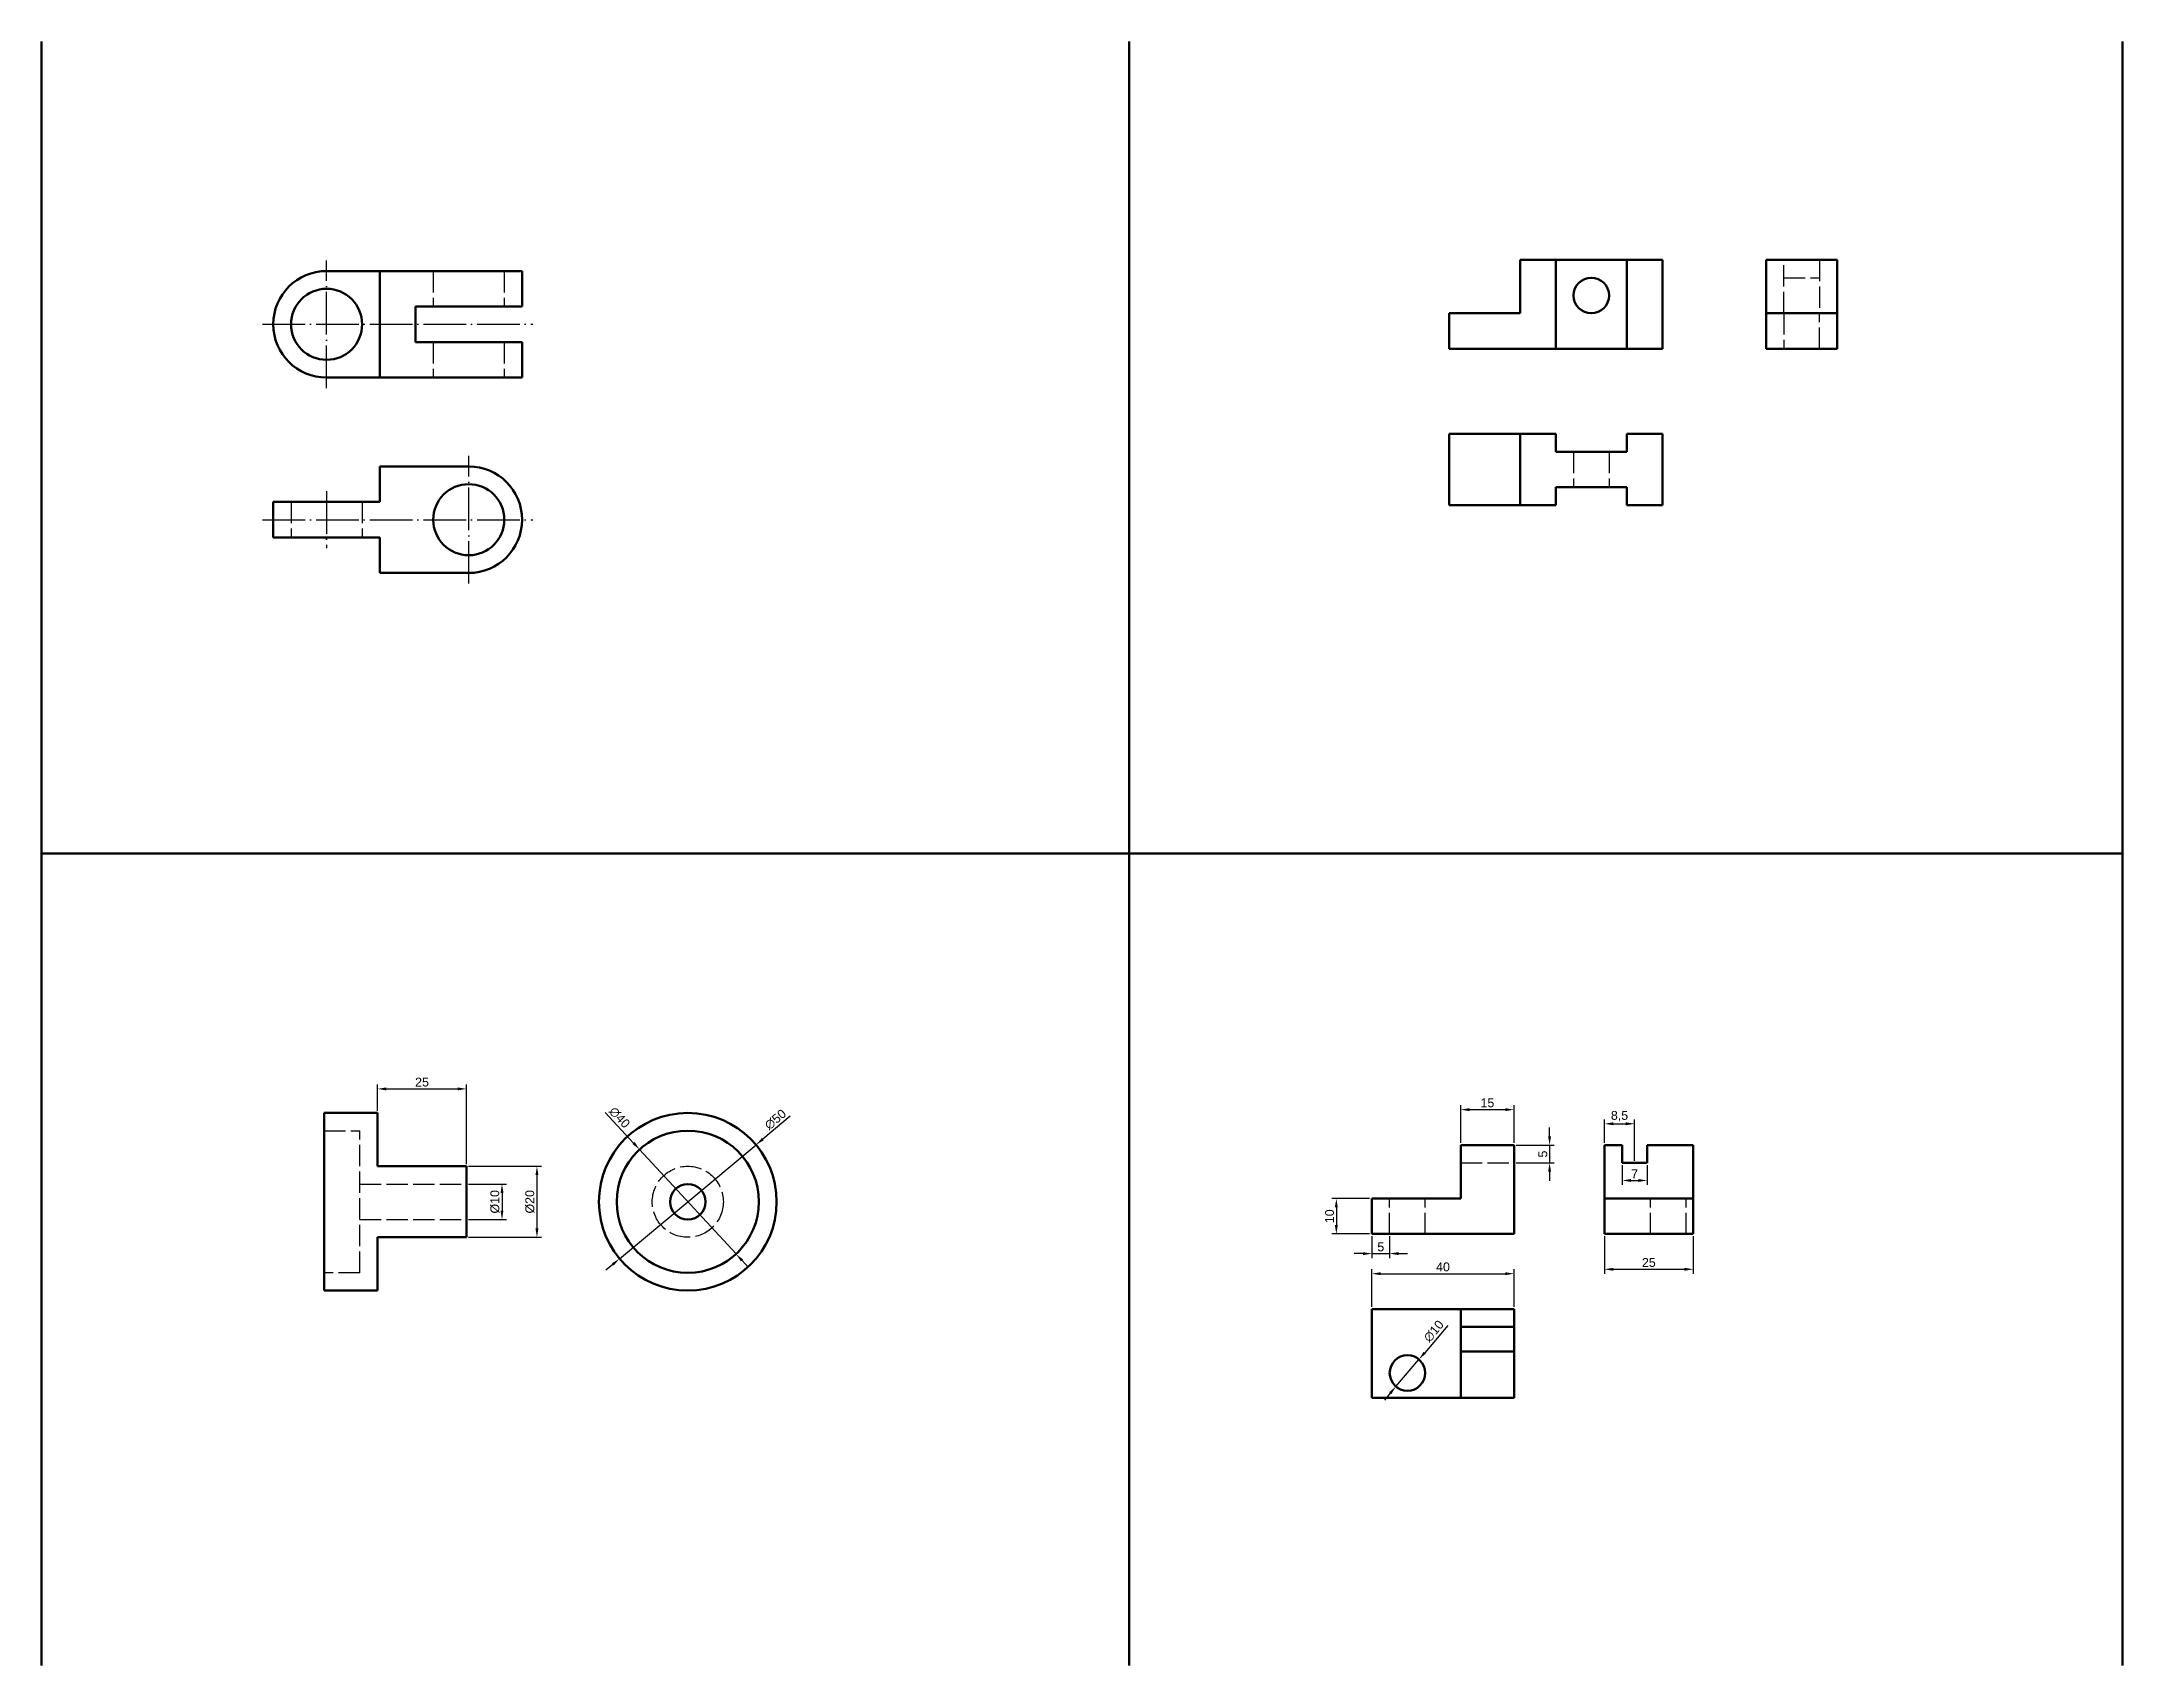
# Model space of a CAD drawing. Header units: millimetres. Extents: x 1201 to 5181, y 1355 to 2078.
# Drawn here: x 4412 to 4997, y 1621 to 2078 of the extents above; entities that cross this region are included whole.
import ezdxf

# ---------------------------------------------------------------- set-up
doc = ezdxf.new("R2010")
doc.units = ezdxf.units.MM
doc.header["$LTSCALE"] = 0.5
doc.linetypes.add('ACAD_ISO02W100', pattern=[15, 12, -3])
doc.linetypes.add('ACAD_ISO04W100', pattern=[30, 24, -3, 0, -3])
for name, color, linetype, lineweight in [('Cota', 140, 'Continuous', 25), ('Linha de Centro', 10, 'ACAD_ISO04W100', 25), ('Não Visível', 50, 'ACAD_ISO02W100', 25), ('Visível', 7, 'Continuous', 50)]:
    doc.layers.add(name, color=color, linetype=linetype, lineweight=lineweight)
doc.styles.get("Standard").update_dxf_attribs({"font": 'arial.ttf'})
doc.dimstyles.new('ISO-25', dxfattribs={"dimtxt": 2.5, "dimasz": 2.5, "dimexe": 1.25, "dimexo": 0.625, "dimtad": 1, "dimtxsty": 'Standard', "dimcen": 2.5, "dimadec": 0, "dimazin": 0, "dimtfac": 1, "dimtmove": 0, "dimatfit": 3, "dimfxl": 1, "dimarcsym": 0})

msp = doc.modelspace()

# ---------------------------------------------------------------- blocks, each defined once
blk = doc.blocks.new('*D67')
at = {"layer": 'Cota', "color": 0, "lineweight": -2, "transparency": 16777216}
for p, q in [((4506.25, 1776.72), (4506.25, 1784.11)), ((4508.75, 1782.86), (4528.75, 1782.86)), ((4531.25, 1761.72), (4531.25, 1784.11))]:
    blk.add_line(p, q, dxfattribs=at)
at = {"layer": 'Cota', "color": 0, "transparency": 16777216}
for points in [[(4508.75, 1783.28), (4508.75, 1782.44), (4506.25, 1782.86)], [(4528.75, 1783.28), (4528.75, 1782.44), (4531.25, 1782.86)]]:
    blk.add_solid(points, dxfattribs=at)
at = {"layer": 'Defpoints', "color": 0, "transparency": 16777216}
for p in [(4531.25, 1782.86), (4506.25, 1776.09), (4531.25, 1761.09)]:
    blk.add_point(p, dxfattribs=at)
at = {"layer": 'Cota', "color": 0, "transparency": 16777216, "insert": (4518.75, 1784.76), "char_height": 2.5, "attachment_point": 5}
blk.add_mtext('25', dxfattribs=at)
blk = doc.blocks.new('*D68')
at = {"layer": 'Cota', "color": 0, "lineweight": -2, "transparency": 16777216}
for p, q in [((4622.34, 1775.16), (4614.63, 1768.72)), ((4574.34, 1735.07), (4612.71, 1767.12)), ((4572.42, 1733.46), (4570.5, 1731.86))]:
    blk.add_line(p, q, dxfattribs=at)
at = {"layer": 'Cota', "color": 0, "transparency": 16777216}
for points in [[(4614.36, 1769.04), (4614.9, 1768.4), (4612.71, 1767.12)], [(4572.15, 1733.78), (4572.68, 1733.14), (4574.34, 1735.07)]]:
    blk.add_solid(points, dxfattribs=at)
at = {"layer": 'Defpoints', "color": 0, "transparency": 16777216}
for p in [(4612.71, 1767.12), (4574.34, 1735.07)]:
    blk.add_point(p, dxfattribs=at)
at = {"layer": 'Cota', "color": 0, "transparency": 16777216, "insert": (4618.18, 1774.25), "char_height": 2.5, "attachment_point": 5, "rotation": 39.86859}
blk.add_mtext('∅50', dxfattribs=at)
blk = doc.blocks.new('*D69')
at = {"layer": 'Cota', "color": 0, "lineweight": -2, "transparency": 16777216}
for p, q in [((4570.31, 1776.25), (4578.26, 1767.63)), ((4607.09, 1736.39), (4579.96, 1765.79)), ((4608.78, 1734.56), (4610.48, 1732.72))]:
    blk.add_line(p, q, dxfattribs=at)
at = {"layer": 'Cota', "color": 0, "transparency": 16777216}
for points in [[(4578.57, 1767.91), (4577.96, 1767.34), (4579.96, 1765.79)], [(4609.09, 1734.84), (4608.48, 1734.27), (4607.09, 1736.39)]]:
    blk.add_solid(points, dxfattribs=at)
at = {"layer": 'Defpoints', "color": 0, "transparency": 16777216}
for p in [(4579.96, 1765.79), (4607.09, 1736.39)]:
    blk.add_point(p, dxfattribs=at)
at = {"layer": 'Cota', "color": 0, "transparency": 16777216, "insert": (4574.32, 1774.81), "char_height": 2.5, "attachment_point": 5, "rotation": 312.69908}
blk.add_mtext('∅40', dxfattribs=at)
blk = doc.blocks.new('*D70')
at = {"layer": 'Cota', "color": 0, "lineweight": -2, "transparency": 16777216}
for p, q in [((4531.87, 1761.09), (4552.33, 1761.09)), ((4551.08, 1758.59), (4551.08, 1743.59)), ((4531.87, 1741.09), (4552.33, 1741.09))]:
    blk.add_line(p, q, dxfattribs=at)
at = {"layer": 'Cota', "color": 0, "transparency": 16777216}
for points in [[(4550.66, 1758.59), (4551.5, 1758.59), (4551.08, 1761.09)], [(4550.66, 1743.59), (4551.5, 1743.59), (4551.08, 1741.09)]]:
    blk.add_solid(points, dxfattribs=at)
at = {"layer": 'Defpoints', "color": 0, "transparency": 16777216}
for p in [(4531.25, 1761.09), (4531.25, 1741.09), (4551.08, 1741.09)]:
    blk.add_point(p, dxfattribs=at)
at = {"layer": 'Cota', "color": 0, "transparency": 16777216, "insert": (4549.11, 1751.09), "char_height": 2.5, "attachment_point": 5, "rotation": 90}
blk.add_mtext('%%C20', dxfattribs=at)
blk = doc.blocks.new('*D71')
at = {"layer": 'Cota', "color": 0, "lineweight": -2, "transparency": 16777216}
for p, q in [((4531.87, 1756.09), (4542.5, 1756.09)), ((4541.25, 1753.59), (4541.25, 1748.59)), ((4531.87, 1746.09), (4542.5, 1746.09))]:
    blk.add_line(p, q, dxfattribs=at)
at = {"layer": 'Cota', "color": 0, "transparency": 16777216}
for points in [[(4540.83, 1753.59), (4541.66, 1753.59), (4541.25, 1756.09)], [(4540.83, 1748.59), (4541.66, 1748.59), (4541.25, 1746.09)]]:
    blk.add_solid(points, dxfattribs=at)
at = {"layer": 'Defpoints', "color": 0, "transparency": 16777216}
for p in [(4531.25, 1756.09), (4531.25, 1746.09), (4541.25, 1746.09)]:
    blk.add_point(p, dxfattribs=at)
at = {"layer": 'Cota', "color": 0, "transparency": 16777216, "insert": (4539.27, 1751.09), "char_height": 2.5, "attachment_point": 5, "rotation": 90}
blk.add_mtext('%%C10', dxfattribs=at)
blk = doc.blocks.new('*D72')
at = {"layer": 'Cota', "color": 0, "lineweight": -2, "transparency": 16777216}
for p, q in [((4810.98, 1767.65), (4810.98, 1778.27)), ((4813.48, 1777.02), (4823.48, 1777.02)), ((4825.98, 1767.65), (4825.98, 1778.27))]:
    blk.add_line(p, q, dxfattribs=at)
at = {"layer": 'Cota', "color": 0, "transparency": 16777216}
for points in [[(4813.48, 1777.44), (4813.48, 1776.6), (4810.98, 1777.02)], [(4823.48, 1777.44), (4823.48, 1776.6), (4825.98, 1777.02)]]:
    blk.add_solid(points, dxfattribs=at)
at = {"layer": 'Defpoints', "color": 0, "transparency": 16777216}
for p in [(4825.98, 1777.02), (4810.98, 1767.02), (4825.98, 1767.02)]:
    blk.add_point(p, dxfattribs=at)
at = {"layer": 'Cota', "color": 0, "transparency": 16777216, "insert": (4818.48, 1778.92), "char_height": 2.5, "attachment_point": 5}
blk.add_mtext('15', dxfattribs=at)
blk = doc.blocks.new('*D73')
at = {"layer": 'Cota', "color": 0, "lineweight": -2, "transparency": 16777216}
for p, q in [((4785.35, 1752.02), (4774.73, 1752.02)), ((4775.98, 1749.52), (4775.98, 1744.52)), ((4785.35, 1742.02), (4774.73, 1742.02))]:
    blk.add_line(p, q, dxfattribs=at)
at = {"layer": 'Cota', "color": 0, "transparency": 16777216}
for points in [[(4775.56, 1749.52), (4776.39, 1749.52), (4775.98, 1752.02)], [(4775.56, 1744.52), (4776.39, 1744.52), (4775.98, 1742.02)]]:
    blk.add_solid(points, dxfattribs=at)
at = {"layer": 'Defpoints', "color": 0, "transparency": 16777216}
for p in [(4785.98, 1752.02), (4775.98, 1742.02), (4785.98, 1742.02)]:
    blk.add_point(p, dxfattribs=at)
at = {"layer": 'Cota', "color": 0, "transparency": 16777216, "insert": (4774.08, 1747.02), "char_height": 2.5, "attachment_point": 5, "rotation": 90}
blk.add_mtext('10', dxfattribs=at)
blk = doc.blocks.new('*D74')
at = {"layer": 'Cota', "color": 0, "lineweight": -2, "transparency": 16777216}
for p, q in [((4856.4, 1761.4), (4856.4, 1755.84)), ((4858.9, 1757.09), (4860.9, 1757.09)), ((4863.4, 1761.4), (4863.4, 1755.84))]:
    blk.add_line(p, q, dxfattribs=at)
at = {"layer": 'Cota', "color": 0, "transparency": 16777216}
for points in [[(4858.9, 1757.51), (4858.9, 1756.67), (4856.4, 1757.09)], [(4860.9, 1757.51), (4860.9, 1756.67), (4863.4, 1757.09)]]:
    blk.add_solid(points, dxfattribs=at)
at = {"layer": 'Defpoints', "color": 0, "transparency": 16777216}
for p in [(4856.4, 1762.02), (4863.4, 1762.02), (4863.4, 1757.09)]:
    blk.add_point(p, dxfattribs=at)
at = {"layer": 'Cota', "color": 0, "transparency": 16777216, "insert": (4859.9, 1758.97), "char_height": 2.5, "attachment_point": 5}
blk.add_mtext('7', dxfattribs=at)
blk = doc.blocks.new('*D75')
at = {"layer": 'Cota', "color": 0, "lineweight": -2, "transparency": 16777216}
for p, q in [((4851.4, 1767.65), (4851.4, 1774.29)), ((4859.9, 1762.65), (4859.9, 1774.29)), ((4853.9, 1773.04), (4857.4, 1773.04))]:
    blk.add_line(p, q, dxfattribs=at)
at = {"layer": 'Cota', "color": 0, "transparency": 16777216}
for points in [[(4853.9, 1773.46), (4853.9, 1772.63), (4851.4, 1773.04)], [(4857.4, 1773.46), (4857.4, 1772.63), (4859.9, 1773.04)]]:
    blk.add_solid(points, dxfattribs=at)
at = {"layer": 'Defpoints', "color": 0, "transparency": 16777216}
for p in [(4859.9, 1773.04), (4851.4, 1767.02), (4859.9, 1762.02)]:
    blk.add_point(p, dxfattribs=at)
at = {"layer": 'Cota', "color": 0, "transparency": 16777216, "insert": (4855.65, 1775.17), "char_height": 2.5, "attachment_point": 5}
blk.add_mtext('8,5', dxfattribs=at)
blk = doc.blocks.new('*D76')
at = {"layer": 'Cota', "color": 0, "lineweight": -2, "transparency": 16777216}
for p, q in [((4851.4, 1741.4), (4851.4, 1730.84)), ((4876.4, 1741.4), (4876.4, 1730.84)), ((4853.9, 1732.09), (4873.9, 1732.09))]:
    blk.add_line(p, q, dxfattribs=at)
at = {"layer": 'Cota', "color": 0, "transparency": 16777216}
for points in [[(4853.9, 1732.5), (4853.9, 1731.67), (4851.4, 1732.09)], [(4873.9, 1732.5), (4873.9, 1731.67), (4876.4, 1732.09)]]:
    blk.add_solid(points, dxfattribs=at)
at = {"layer": 'Defpoints', "color": 0, "transparency": 16777216}
for p in [(4851.4, 1742.02), (4876.4, 1742.02), (4876.4, 1732.09)]:
    blk.add_point(p, dxfattribs=at)
at = {"layer": 'Cota', "color": 0, "transparency": 16777216, "insert": (4863.9, 1733.99), "char_height": 2.5, "attachment_point": 5}
blk.add_mtext('25', dxfattribs=at)
blk = doc.blocks.new('*D77')
at = {"layer": 'Cota', "color": 0, "lineweight": -2, "transparency": 16777216}
for p, q in [((4807.34, 1716.27), (4800.83, 1708.61)), ((4792.74, 1699.09), (4799.22, 1706.71)), ((4791.12, 1697.19), (4789.5, 1695.28))]:
    blk.add_line(p, q, dxfattribs=at)
at = {"layer": 'Cota', "color": 0, "transparency": 16777216}
for points in [[(4800.52, 1708.88), (4801.15, 1708.34), (4799.22, 1706.71)], [(4790.8, 1697.46), (4791.44, 1696.92), (4792.74, 1699.09)]]:
    blk.add_solid(points, dxfattribs=at)
at = {"layer": 'Defpoints', "color": 0, "transparency": 16777216}
for p in [(4799.22, 1706.71), (4792.74, 1699.09)]:
    blk.add_point(p, dxfattribs=at)
at = {"layer": 'Cota', "color": 0, "transparency": 16777216, "insert": (4803.39, 1714.67), "char_height": 2.5, "attachment_point": 5, "rotation": 49.63285}
blk.add_mtext('∅10', dxfattribs=at)
blk = doc.blocks.new('*D78')
at = {"layer": 'Cota', "color": 0, "lineweight": -2, "transparency": 16777216}
for p, q in [((4785.98, 1721.52), (4785.98, 1732.1)), ((4788.48, 1730.85), (4823.48, 1730.85)), ((4825.98, 1721.52), (4825.98, 1732.1))]:
    blk.add_line(p, q, dxfattribs=at)
at = {"layer": 'Cota', "color": 0, "transparency": 16777216}
for points in [[(4788.48, 1731.27), (4788.48, 1730.43), (4785.98, 1730.85)], [(4823.48, 1731.27), (4823.48, 1730.43), (4825.98, 1730.85)]]:
    blk.add_solid(points, dxfattribs=at)
at = {"layer": 'Defpoints', "color": 0, "transparency": 16777216}
for p in [(4825.98, 1730.85), (4785.98, 1720.9), (4825.98, 1720.9)]:
    blk.add_point(p, dxfattribs=at)
at = {"layer": 'Cota', "color": 0, "transparency": 16777216, "insert": (4805.98, 1732.75), "char_height": 2.5, "attachment_point": 5}
blk.add_mtext('40', dxfattribs=at)
blk = doc.blocks.new('*D79')
at = {"layer": 'Cota', "color": 0, "lineweight": -2, "transparency": 16777216}
for p, q in [((4835.97, 1769.52), (4835.97, 1772.02)), ((4826.6, 1767.02), (4837.22, 1767.02)), ((4835.97, 1767.02), (4835.97, 1762.02)), ((4826.6, 1762.02), (4837.22, 1762.02)), ((4835.97, 1759.52), (4835.97, 1757.02))]:
    blk.add_line(p, q, dxfattribs=at)
at = {"layer": 'Cota', "color": 0, "transparency": 16777216}
for points in [[(4835.55, 1769.52), (4836.39, 1769.52), (4835.97, 1767.02)], [(4835.55, 1759.52), (4836.39, 1759.52), (4835.97, 1762.02)]]:
    blk.add_solid(points, dxfattribs=at)
at = {"layer": 'Defpoints', "color": 0, "transparency": 16777216}
for p in [(4825.98, 1767.02), (4825.98, 1762.02), (4835.97, 1762.02)]:
    blk.add_point(p, dxfattribs=at)
at = {"layer": 'Cota', "color": 0, "transparency": 16777216, "insert": (4834.07, 1764.52), "char_height": 2.5, "attachment_point": 5, "rotation": 90}
blk.add_mtext('5', dxfattribs=at)
blk = doc.blocks.new('*D80')
at = {"layer": 'Cota', "color": 0, "lineweight": -2, "transparency": 16777216}
for p, q in [((4785.98, 1741.4), (4785.98, 1735.25)), ((4790.98, 1741.4), (4790.98, 1735.25)), ((4783.48, 1736.5), (4780.98, 1736.5)), ((4785.98, 1736.5), (4790.98, 1736.5)), ((4793.48, 1736.5), (4795.98, 1736.5))]:
    blk.add_line(p, q, dxfattribs=at)
at = {"layer": 'Cota', "color": 0, "transparency": 16777216}
for points in [[(4783.48, 1736.91), (4783.48, 1736.08), (4785.98, 1736.5)], [(4793.48, 1736.91), (4793.48, 1736.08), (4790.98, 1736.5)]]:
    blk.add_solid(points, dxfattribs=at)
at = {"layer": 'Defpoints', "color": 0, "transparency": 16777216}
for p in [(4785.98, 1742.02), (4790.98, 1742.02), (4790.98, 1736.5)]:
    blk.add_point(p, dxfattribs=at)
at = {"layer": 'Cota', "color": 0, "transparency": 16777216, "insert": (4788.48, 1738.39), "char_height": 2.5, "attachment_point": 5}
blk.add_mtext('5', dxfattribs=at)

# ---------------------------------------------------------------- dimensions: what is measured, and where the dimension line sits
at = {"layer": 'Cota'}
for base, p1, p2, picture, middle in [((4531.249, 1782.859), (4506.249, 1776.092), (4531.249, 1761.092), '*D67', (4518.749, 1784.76)), ((4825.977, 1777.019), (4810.977, 1767.022), (4825.977, 1767.022), '*D72', (4818.477, 1778.921)), ((4859.9, 1773.043), (4851.4, 1767.022), (4859.9, 1762.022), '*D75', (4855.65, 1775.17)), ((4863.4, 1757.091), (4856.4, 1762.022), (4863.4, 1762.022), '*D74', (4859.9, 1758.966)), ((4790.977, 1736.497), (4785.977, 1742.022), (4790.977, 1742.022), '*D80', (4788.477, 1738.393)), ((4876.4, 1732.087), (4851.4, 1742.022), (4876.4, 1742.022), '*D76', (4863.9, 1733.988)), ((4825.977, 1730.851), (4785.977, 1720.9), (4825.977, 1720.9), '*D78', (4805.977, 1732.752))]:
    dim = msp.add_linear_dim(base=base, p1=p1, p2=p2, dimstyle='ISO-25', dxfattribs=at)
    dim.commit()
    dim.dimension.update_dxf_attribs({"geometry": picture, "text_midpoint": middle})
dim = msp.add_diameter_dim_2p(p1=(4607.086, 1736.393), p2=(4579.96, 1765.79), dimstyle='ISO-25', dxfattribs=at)
dim.commit()
dim.dimension.update_dxf_attribs({"geometry": '*D69', "text_midpoint": (4572.869, 1773.475), "dimtype": 163})
for p1, p2, picture, middle in [((4574.335, 1735.066), (4612.711, 1767.117), '*D68', (4618.179, 1774.253)), ((4792.739, 1699.09), (4799.216, 1706.709), '*D77', (4803.395, 1714.669))]:
    dim = msp.add_diameter_dim_2p(p1=p1, p2=p2, dimstyle='ISO-25', dxfattribs=at)
    dim.commit()
    dim.dimension.update_dxf_attribs({"geometry": picture, "text_midpoint": middle})
for base, p1, p2, picture, middle in [((4835.971, 1762.022), (4825.977, 1767.022), (4825.977, 1762.022), '*D79', (4834.075, 1764.522)), ((4775.977, 1742.022), (4785.977, 1752.022), (4785.977, 1742.022), '*D73', (4774.076, 1747.022))]:
    dim = msp.add_linear_dim(base=base, p1=p1, p2=p2, angle=90, dimstyle='ISO-25', dxfattribs=at)
    dim.commit()
    dim.dimension.update_dxf_attribs({"geometry": picture, "text_midpoint": middle})
for base, p1, p2, text, picture, middle in [((4551.081, 1741.092), (4531.249, 1761.092), (4531.249, 1741.092), '%%C20', '*D70', (4549.109, 1751.092)), ((4541.245, 1746.092), (4531.249, 1756.092), (4531.249, 1746.092), '%%C10', '*D71', (4539.274, 1751.092))]:
    dim = msp.add_linear_dim(base=base, p1=p1, p2=p2, angle=90, text=text, dimstyle='ISO-25', dxfattribs=at)
    dim.commit()
    dim.dimension.update_dxf_attribs({"geometry": picture, "text_midpoint": middle})

# ---------------------------------------------------------------- linework, layer by layer
at = {"layer": 'Linha de Centro'}
for p, q in [((4491.897, 1980.079), (4491.897, 2016.079)), ((4473.897, 1998.079), (4549.897, 1998.079)), ((4531.897, 1925.079), (4531.897, 1961.079)), ((4491.897, 1951.079), (4491.897, 1935.079)), ((4473.897, 1943.079), (4549.897, 1943.079))]:
    msp.add_line(p, q, dxfattribs=at)
at = {"layer": 'Não Visível'}
for p, q in [((4901.901, 2001.194), (4901.901, 2016.194)), ((4911.901, 2016.194), (4911.901, 2001.194)), ((4521.897, 2013.079), (4521.897, 2003.079)), ((4541.897, 2013.079), (4541.897, 2003.079)), ((4901.901, 2011.194), (4911.901, 2011.194)), ((4901.901, 2001.194), (4901.901, 1991.194)), ((4911.901, 1991.194), (4911.901, 2001.194)), ((4521.897, 1993.079), (4521.897, 1983.079)), ((4541.897, 1993.079), (4541.897, 1983.079)), ((4842.702, 1962.206), (4842.702, 1952.206)), ((4852.702, 1962.206), (4852.702, 1952.206)), ((4481.897, 1948.079), (4481.897, 1938.079)), ((4501.897, 1948.079), (4501.897, 1938.079)), ((4491.249, 1771.092), (4501.249, 1771.092)), ((4501.249, 1731.092), (4501.249, 1771.092)), ((4810.977, 1762.022), (4825.977, 1762.022)), ((4501.249, 1756.092), (4531.249, 1756.092)), ((4790.977, 1742.022), (4790.977, 1752.022)), ((4800.977, 1742.022), (4800.977, 1752.022)), ((4864.4, 1742.022), (4864.4, 1752.022)), ((4874.4, 1742.022), (4874.4, 1752.022)), ((4501.249, 1746.092), (4531.249, 1746.092)), ((4501.249, 1731.092), (4491.249, 1731.092))]:
    msp.add_line(p, q, dxfattribs=at)
msp.add_circle((4593.523, 1751.092), 10, dxfattribs=at)
at = {"layer": 'Visível'}
for p, q in [((4411.727, 2077.659), (4411.727, 1620.587)), ((4717.732, 2077.659), (4717.732, 1620.587)), ((4997.122, 2077.659), (4997.122, 1620.587)), ((4827.702, 2001.194), (4827.702, 2016.194)), ((4827.702, 2016.194), (4867.702, 2016.194)), ((4837.702, 1991.194), (4837.702, 2016.194)), ((4857.702, 1991.194), (4857.702, 2016.194)), ((4867.702, 1991.194), (4867.702, 2016.194)), ((4896.901, 2001.194), (4896.901, 2016.194)), ((4896.901, 2016.194), (4916.901, 2016.194)), ((4916.901, 2016.194), (4916.901, 2001.194)), ((4491.897, 2013.079), (4546.897, 2013.079)), ((4506.897, 2013.079), (4506.897, 1983.079)), ((4546.897, 2013.079), (4546.897, 2003.079)), ((4516.897, 2003.079), (4546.897, 2003.079)), ((4516.897, 2003.079), (4516.897, 1993.079)), ((4807.702, 1991.194), (4807.702, 2001.194)), ((4807.702, 2001.194), (4827.702, 2001.194)), ((4916.901, 2001.194), (4896.901, 2001.194)), ((4896.901, 2001.194), (4896.901, 1991.194)), ((4896.901, 2001.194), (4916.901, 2001.194)), ((4916.901, 1991.194), (4916.901, 2001.194)), ((4516.897, 1993.079), (4546.897, 1993.079)), ((4546.897, 1993.079), (4546.897, 1983.079)), ((4807.702, 1991.194), (4867.702, 1991.194)), ((4896.901, 1991.194), (4916.901, 1991.194)), ((4491.897, 1983.079), (4546.897, 1983.079)), ((4807.702, 1967.206), (4837.702, 1967.206)), ((4807.702, 1947.206), (4807.702, 1967.206)), ((4827.702, 1947.206), (4827.702, 1967.206)), ((4837.702, 1967.206), (4837.702, 1962.206)), ((4857.702, 1967.206), (4857.702, 1962.206)), ((4857.702, 1967.206), (4867.702, 1967.206)), ((4867.702, 1967.206), (4867.702, 1947.206)), ((4837.702, 1962.206), (4857.702, 1962.206)), ((4506.897, 1958.079), (4531.897, 1958.079)), ((4506.897, 1958.079), (4506.897, 1948.079)), ((4857.702, 1952.206), (4837.702, 1952.206)), ((4837.702, 1952.206), (4837.702, 1947.206)), ((4857.702, 1952.206), (4857.702, 1947.206)), ((4506.897, 1948.079), (4476.897, 1948.079)), ((4476.897, 1948.079), (4476.897, 1938.079)), ((4837.702, 1947.206), (4807.702, 1947.206)), ((4867.702, 1947.206), (4857.702, 1947.206)), ((4506.897, 1938.079), (4476.897, 1938.079)), ((4506.897, 1938.079), (4506.897, 1928.079)), ((4506.897, 1928.079), (4531.897, 1928.079)), ((4411.727, 1849.123), (4717.732, 1849.123)), ((4717.732, 1849.123), (4997.122, 1849.123)), ((4491.249, 1776.092), (4506.249, 1776.092)), ((4491.249, 1726.092), (4491.249, 1776.092)), ((4506.249, 1776.092), (4506.249, 1761.092)), ((4810.977, 1752.022), (4810.977, 1767.022)), ((4810.977, 1767.022), (4825.977, 1767.022)), ((4825.977, 1742.022), (4825.977, 1767.022)), ((4851.4, 1767.022), (4851.4, 1742.022)), ((4856.4, 1767.022), (4851.4, 1767.022)), ((4856.4, 1767.022), (4856.4, 1762.022)), ((4876.4, 1767.022), (4863.4, 1767.022)), ((4863.4, 1767.022), (4863.4, 1762.022)), ((4876.4, 1742.022), (4876.4, 1767.022)), ((4506.249, 1761.092), (4531.249, 1761.092)), ((4531.249, 1761.092), (4531.249, 1741.092)), ((4863.4, 1762.022), (4856.4, 1762.022)), ((4785.977, 1742.022), (4785.977, 1752.022)), ((4785.977, 1752.022), (4810.977, 1752.022)), ((4851.4, 1752.022), (4876.4, 1752.022)), ((4506.249, 1741.092), (4531.249, 1741.092)), ((4506.249, 1741.092), (4506.249, 1726.092)), ((4785.977, 1742.022), (4825.977, 1742.022)), ((4851.4, 1742.022), (4876.4, 1742.022)), ((4506.249, 1726.092), (4491.249, 1726.092)), ((4785.977, 1720.9), (4825.977, 1720.9)), ((4785.977, 1695.9), (4785.977, 1720.9)), ((4810.977, 1695.9), (4810.977, 1720.9)), ((4810.977, 1715.9), (4825.977, 1715.9)), ((4825.977, 1720.9), (4825.977, 1695.9)), ((4810.977, 1708.9), (4825.977, 1708.9)), ((4825.977, 1695.9), (4785.977, 1695.9))]:
    msp.add_line(p, q, dxfattribs=at)
for centre, radius in [((4491.897, 1998.079), 10), ((4847.702, 2006.194), 5), ((4531.897, 1943.079), 10), ((4593.523, 1751.092), 25), ((4593.523, 1751.092), 20), ((4593.523, 1751.092), 5), ((4795.977, 1702.9), 5)]:
    msp.add_circle(centre, radius, dxfattribs=at)
for centre, start, end in [((4491.897, 1998.079), 90, 270), ((4531.897, 1943.079), 270, 90)]:
    msp.add_arc(centre, 15, start, end, dxfattribs=at)

msp.set_redraw_order([(e.dxf.handle, doc.entitydb.next_handle()) for e in msp.query("TEXT MTEXT ATTDEF DIMENSION ARC_DIMENSION")])  # texts and dimensions are drawn at this point

doc.saveas('drawing.dxf')
